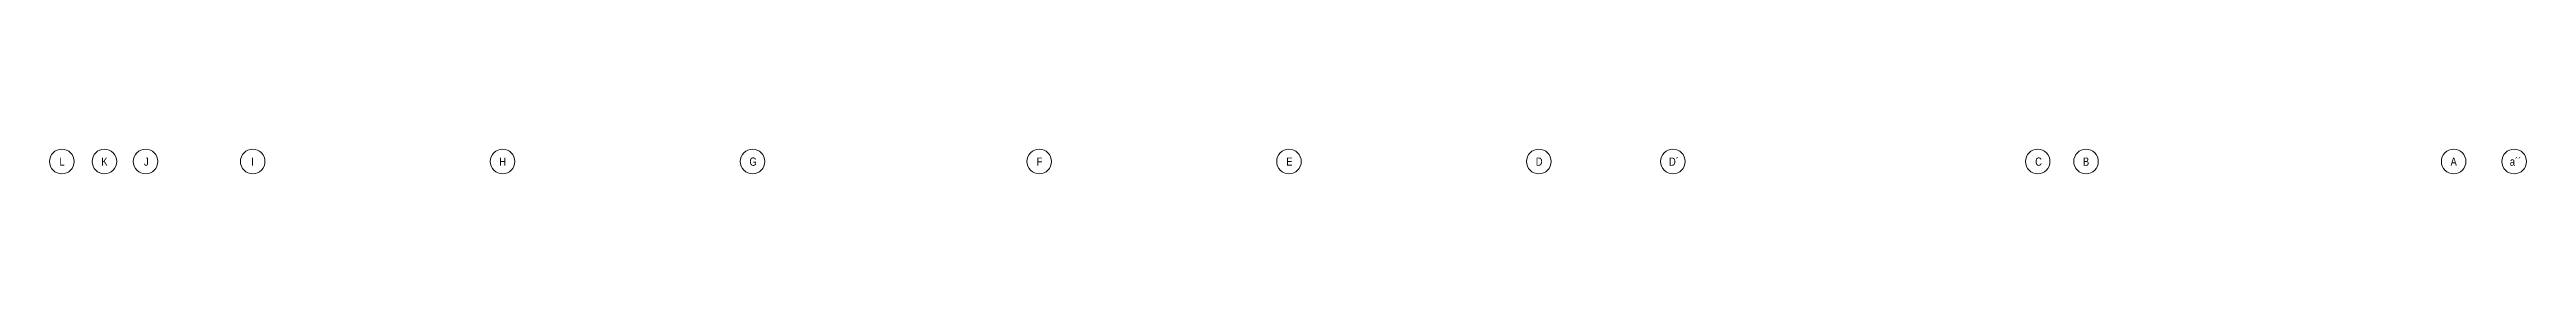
# Model space of a CAD drawing. Header units: centimetres. Extents: x -6751 to 18508, y -134 to 1674.
# Drawn here: x -6185 to -138, y 1440 to 1500 of the extents above; entities that cross this region are included whole.
import ezdxf

# ---------------------------------------------------------------- set-up
doc = ezdxf.new("R2010")
doc.units = ezdxf.units.CM
doc.layers.add('S-GRID-IDEN', color=7, linetype='Continuous', lineweight=9)
doc.styles.add('Saira Condensed', font='SairaCondensed-Regular.ttf', dxfattribs={"height": 20})

msp = doc.modelspace()

# ---------------------------------------------------------------- texts
at = {"layer": 'S-GRID-IDEN', "color": 253, "true_color": 0xaaaaaa, "char_height": 20, "attachment_point": 1, "style": 'Saira Condensed'}
for s, insert, width in [('L', (-6160.451, 1479.99), 13.62869), ('K', (-6058.018, 1479.99), 17.63712), ('J', (-5954.013, 1479.99), 8.81856), ('I', (-5692.163, 1479.99), 8.01687), ('H', (-5086.763, 1479.99), 19.2405), ('G', (-4475.832, 1479.99), 17.63712), ('F', (-3774.532, 1479.99), 14.43037), ('E', (-3165.236, 1479.99), 15.23206), ('D', (-2556.236, 1479.99), 17.63712), ('D´', (-2230.95, 1479.99), 22.44725), ('C', (-1337.047, 1479.99), 14.43037), ('B', (-1220.391, 1479.99), 17.63712), ('A', (-322.909, 1479.99), 17.63712), ('a´´', (-178.181, 1479.99), 24.85231)]:
    msp.add_mtext(s, dxfattribs=dict(at, insert=insert, width=width))

# ---------------------------------------------------------------- blocks, each defined once
blk = doc.blocks.new('Grid - 3mm-1819951-Elevación Eje 17')
at = {"layer": 'S-GRID-IDEN', "color": 253, "true_color": 0xaaaaaa}
blk.add_circle((-1330.8, 1470.3), 30, dxfattribs=at)

# ---------------------------------------------------------------- block references
at = {"layer": 'S-GRID-IDEN', "color": 253, "true_color": 0xaaaaaa}
for p in [(-4823.755, 0), (-4719.672, 0), (-4619.266, 0), (-4357.766, 0), (-3747.766, 0), (-3137.486, 0), (-2437.486, 0), (-1827.889, 0), (-1217.889, 0), (-890.603, 0), (0, 0), (117.956, 0), (1015.438, 0), (1163.165, 0)]:
    msp.add_blockref('Grid - 3mm-1819951-Elevación Eje 17', p, dxfattribs=at)

msp.set_redraw_order([(e.dxf.handle, doc.entitydb.next_handle()) for e in msp.query("TEXT MTEXT ATTDEF DIMENSION ARC_DIMENSION")])  # texts and dimensions are drawn at this point

doc.saveas('drawing.dxf')
